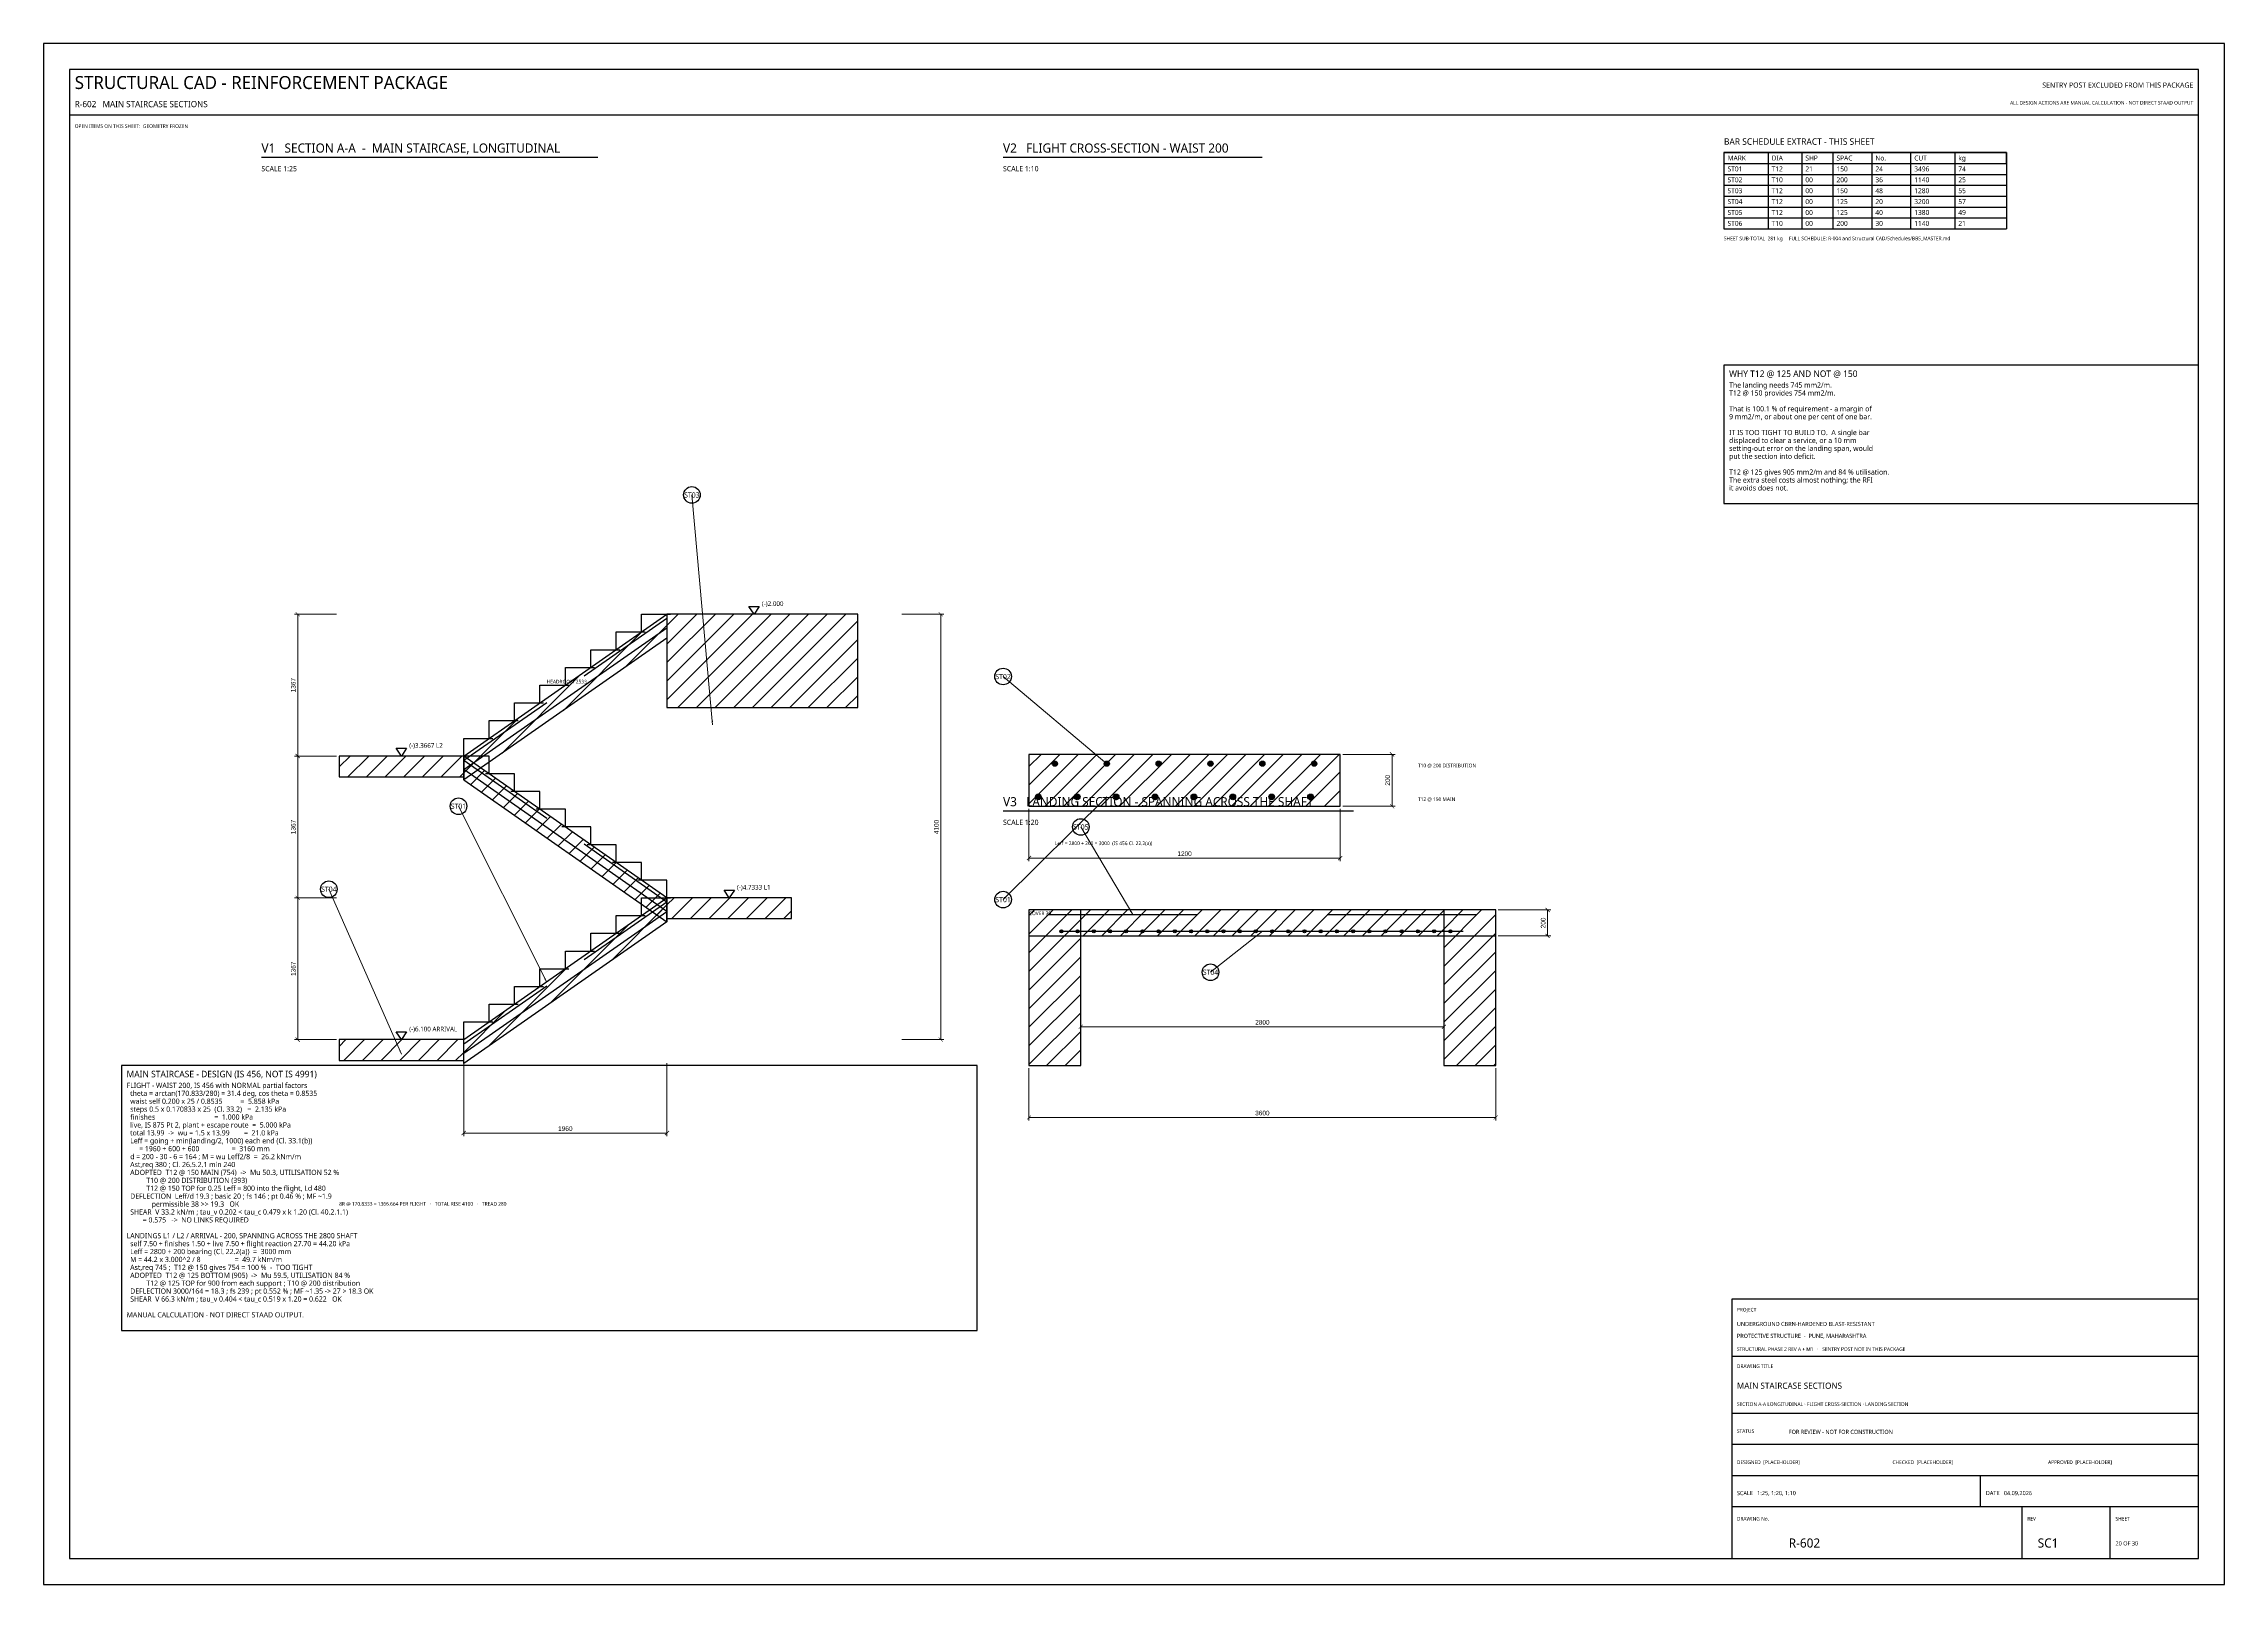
# Model space of a CAD drawing. Header units: millimetres. Extents: x 0 to 841, y 0 to 594.
import ezdxf
from ezdxf.enums import TextEntityAlignment as Align

# ---------------------------------------------------------------- set-up
doc = ezdxf.new("R2010")
doc.units = ezdxf.units.MM
for name, color, linetype in [('S-BLAST', 1, 'Continuous'), ('S-CALLOUT', 2, 'Continuous'), ('S-CONCRETE', 7, 'Continuous'), ('S-CONCRETE-THIN', 7, 'Continuous'), ('S-DIM', 4, 'Continuous'), ('S-HATCH', 8, 'Continuous'), ('S-LEVEL', 4, 'Continuous'), ('S-NOTE', 7, 'Continuous'), ('S-REBAR-DIST', 3, 'Continuous'), ('S-REBAR-MAIN', 1, 'Continuous'), ('S-REBAR-SEC', 4, 'Continuous'), ('S-TABLE', 7, 'Continuous'), ('S-TEXT', 7, 'Continuous'), ('S-TITLE', 7, 'Continuous')]:
    doc.layers.add(name, color=color, linetype=linetype)
doc.styles.add('OpenSans', font='OpenSans-Regular.ttf')
doc.dimstyles.new('SC-DIM', dxfattribs={"dimtxt": 1.8, "dimasz": 1.6, "dimexe": 1.2, "dimexo": 1, "dimgap": 0.8, "dimtad": 1, "dimdec": 0, "dimblk": 'ARCHTICK', "dimcen": 2.5, "dimclrd": 4, "dimclre": 4, "dimclrt": 4, "dimazin": 3, "dimtfac": 1, "dimtmove": 0, "dimatfit": 3, "dimlwd": 13, "dimlwe": 13})

# ---------------------------------------------------------------- blocks, each defined once
blk = doc.blocks.new('LEVELMK')
at = {"layer": 'S-LEVEL'}
blk.add_lwpolyline([(0, 0), (-2, 3), (2, 3), (0, 0)], close=True, dxfattribs=at)
blk = doc.blocks.new('_ARCHTICK')
at = {"color": 0, "linetype": 'BYBLOCK', "const_width": 0.15}
blk.add_lwpolyline([(-0.5, -0.5), (0.5, 0.5)], dxfattribs=at)
blk = doc.blocks.new('BARMARK')
at = {"layer": 'S-CALLOUT'}
blk.add_circle((0, 0), 3.2, dxfattribs=at)

msp = doc.modelspace()

# ---------------------------------------------------------------- hatches: boundary and pattern name
at = {"layer": 'S-HATCH'}
h = msp.add_hatch(dxfattribs=at)
h.set_pattern_fill('ANSI31', scale=1.6)
h.paths.add_polyline_path([(162, 319.333), (240.4, 374), (240.4, 364.8), (162, 310.133)])
h = msp.add_hatch(dxfattribs=at)
h.set_pattern_fill('ANSI31', scale=1.6)
h.paths.add_polyline_path([(240.4, 338), (314, 338), (314, 374), (240.4, 374)])
h = msp.add_hatch(dxfattribs=at)
h.set_pattern_fill('ANSI31', scale=1.6)
h.paths.add_polyline_path([(380, 300), (500, 300), (500, 320), (380, 320)])
h = msp.add_hatch(dxfattribs=at)
h.set_pattern_fill('ANSI31', scale=1.6)
h.paths.add_polyline_path([(114, 311.333), (162, 311.333), (162, 319.333), (114, 319.333)])
h = msp.add_hatch(dxfattribs=at)
h.set_pattern_fill('ANSI31', scale=1.6)
h.paths.add_polyline_path([(240.4, 264.667), (162, 319.333), (162, 310.133), (240.4, 255.467)])
h = msp.add_hatch(dxfattribs=at)
h.set_pattern_fill('ANSI31', scale=1.6)
h.paths.add_polyline_path([(162, 210), (240.4, 264.667), (240.4, 255.467), (162, 200.8)])
h = msp.add_hatch(dxfattribs=at)
h.set_pattern_fill('ANSI31', scale=1.6)
h.paths.add_polyline_path([(240.4, 256.667), (288.4, 256.667), (288.4, 264.667), (240.4, 264.667)])
h = msp.add_hatch(dxfattribs=at)
h.set_pattern_fill('ANSI31', scale=1.6)
h.paths.add_polyline_path([(380, 200), (400, 200), (400, 260), (380, 260)])
h = msp.add_hatch(dxfattribs=at)
h.set_pattern_fill('ANSI31', scale=1.6)
h.paths.add_polyline_path([(400, 250), (540, 250), (540, 260), (400, 260)])
h = msp.add_hatch(dxfattribs=at)
h.set_pattern_fill('ANSI31', scale=1.6)
h.paths.add_polyline_path([(540, 200), (560, 200), (560, 260), (540, 260)])
h = msp.add_hatch(dxfattribs=at)
h.set_pattern_fill('ANSI31', scale=1.6)
h.paths.add_polyline_path([(114, 202), (162, 202), (162, 210), (114, 210)])
at = {"layer": 'S-REBAR-DIST'}
for points in [[(391, 316.4), (390.924, 316.783), (390.707, 317.107), (390.383, 317.324), (390, 317.4), (389.617, 317.324), (389.293, 317.107), (389.076, 316.783), (389, 316.4), (389.076, 316.017), (389.293, 315.693), (389.617, 315.476), (390, 315.4), (390.383, 315.476), (390.707, 315.693), (390.924, 316.017)], [(411, 316.4), (410.924, 316.783), (410.707, 317.107), (410.383, 317.324), (410, 317.4), (409.617, 317.324), (409.293, 317.107), (409.076, 316.783), (409, 316.4), (409.076, 316.017), (409.293, 315.693), (409.617, 315.476), (410, 315.4), (410.383, 315.476), (410.707, 315.693), (410.924, 316.017)], [(431, 316.4), (430.924, 316.783), (430.707, 317.107), (430.383, 317.324), (430, 317.4), (429.617, 317.324), (429.293, 317.107), (429.076, 316.783), (429, 316.4), (429.076, 316.017), (429.293, 315.693), (429.617, 315.476), (430, 315.4), (430.383, 315.476), (430.707, 315.693), (430.924, 316.017)], [(451, 316.4), (450.924, 316.783), (450.707, 317.107), (450.383, 317.324), (450, 317.4), (449.617, 317.324), (449.293, 317.107), (449.076, 316.783), (449, 316.4), (449.076, 316.017), (449.293, 315.693), (449.617, 315.476), (450, 315.4), (450.383, 315.476), (450.707, 315.693), (450.924, 316.017)], [(471, 316.4), (470.924, 316.783), (470.707, 317.107), (470.383, 317.324), (470, 317.4), (469.617, 317.324), (469.293, 317.107), (469.076, 316.783), (469, 316.4), (469.076, 316.017), (469.293, 315.693), (469.617, 315.476), (470, 315.4), (470.383, 315.476), (470.707, 315.693), (470.924, 316.017)], [(491, 316.4), (490.924, 316.783), (490.707, 317.107), (490.383, 317.324), (490, 317.4), (489.617, 317.324), (489.293, 317.107), (489.076, 316.783), (489, 316.4), (489.076, 316.017), (489.293, 315.693), (489.617, 315.476), (490, 315.4), (490.383, 315.476), (490.707, 315.693), (490.924, 316.017)]]:
    msp.add_hatch(color=3, dxfattribs=at).paths.add_polyline_path(points)
at = {"layer": 'S-REBAR-MAIN'}
for points in [[(384.7, 303.6), (384.616, 304.021), (384.378, 304.378), (384.021, 304.616), (383.6, 304.7), (383.179, 304.616), (382.822, 304.378), (382.584, 304.021), (382.5, 303.6), (382.584, 303.179), (382.822, 302.822), (383.179, 302.584), (383.6, 302.5), (384.021, 302.584), (384.378, 302.822), (384.616, 303.179)], [(399.7, 303.6), (399.616, 304.021), (399.378, 304.378), (399.021, 304.616), (398.6, 304.7), (398.179, 304.616), (397.822, 304.378), (397.584, 304.021), (397.5, 303.6), (397.584, 303.179), (397.822, 302.822), (398.179, 302.584), (398.6, 302.5), (399.021, 302.584), (399.378, 302.822), (399.616, 303.179)], [(414.7, 303.6), (414.616, 304.021), (414.378, 304.378), (414.021, 304.616), (413.6, 304.7), (413.179, 304.616), (412.822, 304.378), (412.584, 304.021), (412.5, 303.6), (412.584, 303.179), (412.822, 302.822), (413.179, 302.584), (413.6, 302.5), (414.021, 302.584), (414.378, 302.822), (414.616, 303.179)], [(429.7, 303.6), (429.616, 304.021), (429.378, 304.378), (429.021, 304.616), (428.6, 304.7), (428.179, 304.616), (427.822, 304.378), (427.584, 304.021), (427.5, 303.6), (427.584, 303.179), (427.822, 302.822), (428.179, 302.584), (428.6, 302.5), (429.021, 302.584), (429.378, 302.822), (429.616, 303.179)], [(444.7, 303.6), (444.616, 304.021), (444.378, 304.378), (444.021, 304.616), (443.6, 304.7), (443.179, 304.616), (442.822, 304.378), (442.584, 304.021), (442.5, 303.6), (442.584, 303.179), (442.822, 302.822), (443.179, 302.584), (443.6, 302.5), (444.021, 302.584), (444.378, 302.822), (444.616, 303.179)], [(459.7, 303.6), (459.616, 304.021), (459.378, 304.378), (459.021, 304.616), (458.6, 304.7), (458.179, 304.616), (457.822, 304.378), (457.584, 304.021), (457.5, 303.6), (457.584, 303.179), (457.822, 302.822), (458.179, 302.584), (458.6, 302.5), (459.021, 302.584), (459.378, 302.822), (459.616, 303.179)], [(474.7, 303.6), (474.616, 304.021), (474.378, 304.378), (474.021, 304.616), (473.6, 304.7), (473.179, 304.616), (472.822, 304.378), (472.584, 304.021), (472.5, 303.6), (472.584, 303.179), (472.822, 302.822), (473.179, 302.584), (473.6, 302.5), (474.021, 302.584), (474.378, 302.822), (474.616, 303.179)], [(489.7, 303.6), (489.616, 304.021), (489.378, 304.378), (489.021, 304.616), (488.6, 304.7), (488.179, 304.616), (487.822, 304.378), (487.584, 304.021), (487.5, 303.6), (487.584, 303.179), (487.822, 302.822), (488.179, 302.584), (488.6, 302.5), (489.021, 302.584), (489.378, 302.822), (489.616, 303.179)], [(393.1, 251.8), (393.054, 252.03), (392.924, 252.224), (392.73, 252.354), (392.5, 252.4), (392.27, 252.354), (392.076, 252.224), (391.946, 252.03), (391.9, 251.8), (391.946, 251.57), (392.076, 251.376), (392.27, 251.246), (392.5, 251.2), (392.73, 251.246), (392.924, 251.376), (393.054, 251.57)], [(399.35, 251.8), (399.304, 252.03), (399.174, 252.224), (398.98, 252.354), (398.75, 252.4), (398.52, 252.354), (398.326, 252.224), (398.196, 252.03), (398.15, 251.8), (398.196, 251.57), (398.326, 251.376), (398.52, 251.246), (398.75, 251.2), (398.98, 251.246), (399.174, 251.376), (399.304, 251.57)], [(405.6, 251.8), (405.554, 252.03), (405.424, 252.224), (405.23, 252.354), (405, 252.4), (404.77, 252.354), (404.576, 252.224), (404.446, 252.03), (404.4, 251.8), (404.446, 251.57), (404.576, 251.376), (404.77, 251.246), (405, 251.2), (405.23, 251.246), (405.424, 251.376), (405.554, 251.57)], [(411.85, 251.8), (411.804, 252.03), (411.674, 252.224), (411.48, 252.354), (411.25, 252.4), (411.02, 252.354), (410.826, 252.224), (410.696, 252.03), (410.65, 251.8), (410.696, 251.57), (410.826, 251.376), (411.02, 251.246), (411.25, 251.2), (411.48, 251.246), (411.674, 251.376), (411.804, 251.57)], [(418.1, 251.8), (418.054, 252.03), (417.924, 252.224), (417.73, 252.354), (417.5, 252.4), (417.27, 252.354), (417.076, 252.224), (416.946, 252.03), (416.9, 251.8), (416.946, 251.57), (417.076, 251.376), (417.27, 251.246), (417.5, 251.2), (417.73, 251.246), (417.924, 251.376), (418.054, 251.57)], [(424.35, 251.8), (424.304, 252.03), (424.174, 252.224), (423.98, 252.354), (423.75, 252.4), (423.52, 252.354), (423.326, 252.224), (423.196, 252.03), (423.15, 251.8), (423.196, 251.57), (423.326, 251.376), (423.52, 251.246), (423.75, 251.2), (423.98, 251.246), (424.174, 251.376), (424.304, 251.57)], [(430.6, 251.8), (430.554, 252.03), (430.424, 252.224), (430.23, 252.354), (430, 252.4), (429.77, 252.354), (429.576, 252.224), (429.446, 252.03), (429.4, 251.8), (429.446, 251.57), (429.576, 251.376), (429.77, 251.246), (430, 251.2), (430.23, 251.246), (430.424, 251.376), (430.554, 251.57)], [(436.85, 251.8), (436.804, 252.03), (436.674, 252.224), (436.48, 252.354), (436.25, 252.4), (436.02, 252.354), (435.826, 252.224), (435.696, 252.03), (435.65, 251.8), (435.696, 251.57), (435.826, 251.376), (436.02, 251.246), (436.25, 251.2), (436.48, 251.246), (436.674, 251.376), (436.804, 251.57)], [(443.1, 251.8), (443.054, 252.03), (442.924, 252.224), (442.73, 252.354), (442.5, 252.4), (442.27, 252.354), (442.076, 252.224), (441.946, 252.03), (441.9, 251.8), (441.946, 251.57), (442.076, 251.376), (442.27, 251.246), (442.5, 251.2), (442.73, 251.246), (442.924, 251.376), (443.054, 251.57)], [(449.35, 251.8), (449.304, 252.03), (449.174, 252.224), (448.98, 252.354), (448.75, 252.4), (448.52, 252.354), (448.326, 252.224), (448.196, 252.03), (448.15, 251.8), (448.196, 251.57), (448.326, 251.376), (448.52, 251.246), (448.75, 251.2), (448.98, 251.246), (449.174, 251.376), (449.304, 251.57)], [(455.6, 251.8), (455.554, 252.03), (455.424, 252.224), (455.23, 252.354), (455, 252.4), (454.77, 252.354), (454.576, 252.224), (454.446, 252.03), (454.4, 251.8), (454.446, 251.57), (454.576, 251.376), (454.77, 251.246), (455, 251.2), (455.23, 251.246), (455.424, 251.376), (455.554, 251.57)], [(461.85, 251.8), (461.804, 252.03), (461.674, 252.224), (461.48, 252.354), (461.25, 252.4), (461.02, 252.354), (460.826, 252.224), (460.696, 252.03), (460.65, 251.8), (460.696, 251.57), (460.826, 251.376), (461.02, 251.246), (461.25, 251.2), (461.48, 251.246), (461.674, 251.376), (461.804, 251.57)], [(468.1, 251.8), (468.054, 252.03), (467.924, 252.224), (467.73, 252.354), (467.5, 252.4), (467.27, 252.354), (467.076, 252.224), (466.946, 252.03), (466.9, 251.8), (466.946, 251.57), (467.076, 251.376), (467.27, 251.246), (467.5, 251.2), (467.73, 251.246), (467.924, 251.376), (468.054, 251.57)], [(474.35, 251.8), (474.304, 252.03), (474.174, 252.224), (473.98, 252.354), (473.75, 252.4), (473.52, 252.354), (473.326, 252.224), (473.196, 252.03), (473.15, 251.8), (473.196, 251.57), (473.326, 251.376), (473.52, 251.246), (473.75, 251.2), (473.98, 251.246), (474.174, 251.376), (474.304, 251.57)], [(480.6, 251.8), (480.554, 252.03), (480.424, 252.224), (480.23, 252.354), (480, 252.4), (479.77, 252.354), (479.576, 252.224), (479.446, 252.03), (479.4, 251.8), (479.446, 251.57), (479.576, 251.376), (479.77, 251.246), (480, 251.2), (480.23, 251.246), (480.424, 251.376), (480.554, 251.57)], [(486.85, 251.8), (486.804, 252.03), (486.674, 252.224), (486.48, 252.354), (486.25, 252.4), (486.02, 252.354), (485.826, 252.224), (485.696, 252.03), (485.65, 251.8), (485.696, 251.57), (485.826, 251.376), (486.02, 251.246), (486.25, 251.2), (486.48, 251.246), (486.674, 251.376), (486.804, 251.57)], [(493.1, 251.8), (493.054, 252.03), (492.924, 252.224), (492.73, 252.354), (492.5, 252.4), (492.27, 252.354), (492.076, 252.224), (491.946, 252.03), (491.9, 251.8), (491.946, 251.57), (492.076, 251.376), (492.27, 251.246), (492.5, 251.2), (492.73, 251.246), (492.924, 251.376), (493.054, 251.57)], [(499.35, 251.8), (499.304, 252.03), (499.174, 252.224), (498.98, 252.354), (498.75, 252.4), (498.52, 252.354), (498.326, 252.224), (498.196, 252.03), (498.15, 251.8), (498.196, 251.57), (498.326, 251.376), (498.52, 251.246), (498.75, 251.2), (498.98, 251.246), (499.174, 251.376), (499.304, 251.57)], [(505.6, 251.8), (505.554, 252.03), (505.424, 252.224), (505.23, 252.354), (505, 252.4), (504.77, 252.354), (504.576, 252.224), (504.446, 252.03), (504.4, 251.8), (504.446, 251.57), (504.576, 251.376), (504.77, 251.246), (505, 251.2), (505.23, 251.246), (505.424, 251.376), (505.554, 251.57)], [(511.85, 251.8), (511.804, 252.03), (511.674, 252.224), (511.48, 252.354), (511.25, 252.4), (511.02, 252.354), (510.826, 252.224), (510.696, 252.03), (510.65, 251.8), (510.696, 251.57), (510.826, 251.376), (511.02, 251.246), (511.25, 251.2), (511.48, 251.246), (511.674, 251.376), (511.804, 251.57)], [(518.1, 251.8), (518.054, 252.03), (517.924, 252.224), (517.73, 252.354), (517.5, 252.4), (517.27, 252.354), (517.076, 252.224), (516.946, 252.03), (516.9, 251.8), (516.946, 251.57), (517.076, 251.376), (517.27, 251.246), (517.5, 251.2), (517.73, 251.246), (517.924, 251.376), (518.054, 251.57)], [(524.35, 251.8), (524.304, 252.03), (524.174, 252.224), (523.98, 252.354), (523.75, 252.4), (523.52, 252.354), (523.326, 252.224), (523.196, 252.03), (523.15, 251.8), (523.196, 251.57), (523.326, 251.376), (523.52, 251.246), (523.75, 251.2), (523.98, 251.246), (524.174, 251.376), (524.304, 251.57)], [(530.6, 251.8), (530.554, 252.03), (530.424, 252.224), (530.23, 252.354), (530, 252.4), (529.77, 252.354), (529.576, 252.224), (529.446, 252.03), (529.4, 251.8), (529.446, 251.57), (529.576, 251.376), (529.77, 251.246), (530, 251.2), (530.23, 251.246), (530.424, 251.376), (530.554, 251.57)], [(536.85, 251.8), (536.804, 252.03), (536.674, 252.224), (536.48, 252.354), (536.25, 252.4), (536.02, 252.354), (535.826, 252.224), (535.696, 252.03), (535.65, 251.8), (535.696, 251.57), (535.826, 251.376), (536.02, 251.246), (536.25, 251.2), (536.48, 251.246), (536.674, 251.376), (536.804, 251.57)], [(543.1, 251.8), (543.054, 252.03), (542.924, 252.224), (542.73, 252.354), (542.5, 252.4), (542.27, 252.354), (542.076, 252.224), (541.946, 252.03), (541.9, 251.8), (541.946, 251.57), (542.076, 251.376), (542.27, 251.246), (542.5, 251.2), (542.73, 251.246), (542.924, 251.376), (543.054, 251.57)]]:
    msp.add_hatch(color=1, dxfattribs=at).paths.add_polyline_path(points)

# ---------------------------------------------------------------- linework, layer by layer
at = {"layer": 'S-CONCRETE'}
for points in [[(162, 319.333), (240.4, 374), (240.4, 364.8), (162, 310.133)], [(240.4, 338), (314, 338), (314, 374), (240.4, 374)], [(380, 300), (500, 300), (500, 320), (380, 320)], [(114, 311.333), (162, 311.333), (162, 319.333), (114, 319.333)], [(240.4, 264.667), (162, 319.333), (162, 310.133), (240.4, 255.467)], [(162, 210), (240.4, 264.667), (240.4, 255.467), (162, 200.8)], [(240.4, 256.667), (288.4, 256.667), (288.4, 264.667), (240.4, 264.667)], [(380, 200), (400, 200), (400, 260), (380, 260)], [(380, 250), (560, 250), (560, 260), (380, 260)], [(540, 200), (560, 200), (560, 260), (540, 260)], [(114, 202), (162, 202), (162, 210), (114, 210)]]:
    msp.add_lwpolyline(points, close=True, dxfattribs=at)
at = {"layer": 'S-CONCRETE-THIN'}
for p, q in [((230.6, 367.167), (230.6, 374)), ((230.6, 374), (241.8, 374)), ((220.8, 360.333), (220.8, 367.167)), ((220.8, 367.167), (232, 367.167)), ((201.2, 346.667), (201.2, 353.5)), ((201.2, 353.5), (212.4, 353.5)), ((211, 353.5), (211, 360.333)), ((211, 360.333), (222.2, 360.333)), ((191.4, 339.833), (191.4, 346.667)), ((191.4, 346.667), (202.6, 346.667)), ((181.6, 333), (181.6, 339.833)), ((181.6, 339.833), (192.8, 339.833)), ((171.8, 326.166), (171.8, 333)), ((171.8, 333), (183, 333)), ((162, 319.333), (162, 326.166)), ((162, 326.166), (173.2, 326.166)), ((171.8, 319.333), (160.6, 319.333)), ((181.6, 312.5), (170.4, 312.5)), ((171.8, 312.5), (171.8, 319.333)), ((181.6, 305.666), (181.6, 312.5)), ((191.4, 305.666), (180.2, 305.666)), ((191.4, 298.833), (191.4, 305.666)), ((201.2, 298.833), (190, 298.833)), ((201.2, 292), (201.2, 298.833)), ((211, 292), (199.8, 292)), ((211, 285.167), (211, 292)), ((220.8, 285.167), (209.6, 285.167)), ((230.6, 278.333), (219.4, 278.333)), ((220.8, 278.333), (220.8, 285.167)), ((230.6, 271.5), (230.6, 278.333)), ((240.4, 271.5), (229.2, 271.5)), ((240.4, 264.667), (240.4, 271.5)), ((230.6, 257.833), (230.6, 264.667)), ((230.6, 264.667), (241.8, 264.667)), ((220.8, 251), (220.8, 257.833)), ((220.8, 257.833), (232, 257.833)), ((201.2, 237.333), (201.2, 244.167)), ((201.2, 244.167), (212.4, 244.167)), ((211, 244.167), (211, 251)), ((211, 251), (222.2, 251)), ((191.4, 230.5), (191.4, 237.333)), ((191.4, 237.333), (202.6, 237.333)), ((181.6, 223.667), (181.6, 230.5)), ((181.6, 230.5), (192.8, 230.5)), ((171.8, 216.833), (171.8, 223.667)), ((171.8, 223.667), (183, 223.667)), ((162, 210), (162, 216.833)), ((162, 216.833), (173.2, 216.833))]:
    msp.add_line(p, q, dxfattribs=at)
at = {"layer": 'S-REBAR-DIST'}
for centre in [(390, 316.4), (410, 316.4), (430, 316.4), (450, 316.4), (470, 316.4), (490, 316.4)]:
    msp.add_circle(centre, 1, dxfattribs=at)
at = {"layer": 'S-REBAR-MAIN'}
for points in [[(162, 314.133), (240.4, 368.8)], [(240.4, 259.467), (162, 314.133)], [(162, 204.8), (240.4, 259.467)], [(392.5, 251.8), (547.5, 251.8)]]:
    msp.add_lwpolyline(points, dxfattribs=at)
for centre, radius in [((383.6, 303.6), 1.1), ((398.6, 303.6), 1.1), ((413.6, 303.6), 1.1), ((428.6, 303.6), 1.1), ((443.6, 303.6), 1.1), ((458.6, 303.6), 1.1), ((473.6, 303.6), 1.1), ((488.6, 303.6), 1.1), ((392.5, 251.8), 0.6), ((398.75, 251.8), 0.6), ((405, 251.8), 0.6), ((411.25, 251.8), 0.6), ((417.5, 251.8), 0.6), ((423.75, 251.8), 0.6), ((430, 251.8), 0.6), ((436.25, 251.8), 0.6), ((442.5, 251.8), 0.6), ((448.75, 251.8), 0.6), ((455, 251.8), 0.6), ((461.25, 251.8), 0.6), ((467.5, 251.8), 0.6), ((473.75, 251.8), 0.6), ((480, 251.8), 0.6), ((486.25, 251.8), 0.6), ((492.5, 251.8), 0.6), ((498.75, 251.8), 0.6), ((505, 251.8), 0.6), ((511.25, 251.8), 0.6), ((517.5, 251.8), 0.6), ((523.75, 251.8), 0.6), ((530, 251.8), 0.6), ((536.25, 251.8), 0.6), ((542.5, 251.8), 0.6)]:
    msp.add_circle(centre, radius, dxfattribs=at)
at = {"layer": 'S-REBAR-SEC'}
for points in [[(240.4, 372.4), (208.4, 350.087)], [(162, 317.733), (194, 340.046)], [(162, 317.733), (194, 295.42)], [(240.4, 263.067), (208.4, 285.379)], [(240.4, 263.067), (208.4, 240.754)], [(387.5, 258.2), (445, 258.2)], [(495, 258.2), (552.5, 258.2)], [(162, 208.4), (194, 230.713)]]:
    msp.add_lwpolyline(points, dxfattribs=at)
at = {"layer": 'S-TABLE'}
for p, q in [((648, 552), (757, 552)), ((648, 552), (648, 522.6)), ((665, 552), (665, 522.6)), ((678, 552), (678, 522.6)), ((690, 552), (690, 522.6)), ((705, 552), (705, 522.6)), ((720, 552), (720, 522.6)), ((737, 552), (737, 522.6)), ((757, 552), (757, 522.6)), ((648, 543.6), (757, 543.6)), ((648, 539.4), (757, 539.4)), ((648, 535.2), (757, 535.2)), ((648, 531), (757, 531)), ((648, 526.8), (757, 526.8)), ((648, 522.6), (757, 522.6))]:
    msp.add_line(p, q, dxfattribs=at)
msp.add_lwpolyline([(648, 547.8), (757, 547.8), (757, 552), (648, 552)], close=True, dxfattribs=at)
at = {"layer": 'S-TITLE'}
for p, q in [((10, 566.5), (831, 566.5)), ((84, 550.2), (213.772, 550.2)), ((370, 550.2), (469.908, 550.2)), ((370, 298.2), (505.131, 298.2)), ((651, 88), (831, 88)), ((651, 66), (831, 66)), ((651, 54), (831, 54)), ((651, 42), (831, 42)), ((747, 30), (747, 42)), ((651, 30), (831, 30)), ((763, 10), (763, 30)), ((797, 10), (797, 30))]:
    msp.add_line(p, q, dxfattribs=at)
for points in [[(0, 0), (841, 0), (841, 594), (0, 594)], [(10, 10), (831, 10), (831, 584), (10, 584)], [(648, 416.675), (831, 416.675), (831, 470), (648, 470)], [(30, 97.875), (360, 97.875), (360, 200), (30, 200)], [(651, 10), (831, 10), (831, 110), (651, 110)]]:
    msp.add_lwpolyline(points, close=True, dxfattribs=at)

# ---------------------------------------------------------------- block references
at = {"layer": 'S-CALLOUT'}
for p in [(250, 420), (370, 350), (160, 300), (400, 292), (110, 268), (370, 264), (450, 236)]:
    msp.add_blockref('BARMARK', p, dxfattribs=at)
at = {"layer": 'S-LEVEL'}
for p in [(274, 374), (138, 319.333), (264.4, 264.667), (138, 210)]:
    msp.add_blockref('LEVELMK', p, dxfattribs=at)

# ---------------------------------------------------------------- texts
at = {"layer": 'S-BLAST', "style": 'OpenSans'}
for s, height, p in [('ALL DESIGN ACTIONS ARE MANUAL CALCULATION - NOT DIRECT STAAD OUTPUT', 1.4, (829, 570.5)), ('SENTRY POST EXCLUDED FROM THIS PACKAGE', 2, (829, 577))]:
    msp.add_text(s, height=height, dxfattribs=at).set_placement(p, align=Align.RIGHT)
for s, height, p in [('OPEN ITEMS ON THIS SHEET:  GEOMETRY FROZEN', 1.4, (12, 561.5)), ('FOR REVIEW - NOT FOR CONSTRUCTION', 1.6, (673, 58))]:
    msp.add_text(s, height=height, dxfattribs=at).set_placement(p)
at = {"layer": 'S-CALLOUT', "style": 'OpenSans'}
for s, p in [('ST03', (250, 420)), ('ST02', (370, 350)), ('ST01', (160, 300)), ('ST05', (400, 292)), ('ST04', (110, 268)), ('ST01', (370, 264)), ('ST04', (450, 236))]:
    msp.add_text(s, height=2, dxfattribs=at).set_placement(p, align=Align.MIDDLE_CENTER)
at = {"layer": 'S-LEVEL', "style": 'OpenSans'}
for s, p in [('(-)2.000', (277, 377.2)), ('(-)3.3667 L2', (141, 322.533)), ('(-)4.7333 L1', (267.4, 267.867)), ('(-)6.100 ARRIVAL', (141, 213.2))]:
    msp.add_text(s, height=1.8, dxfattribs=at).set_placement(p)
at = {"layer": 'S-NOTE', "style": 'OpenSans'}
for s, p in [('The landing needs 745 mm2/m.', (650, 461.375)), ('T12 @ 150 provides 754 mm2/m.', (650, 458.325)), ('That is 100.1 % of requirement - a margin of', (650, 452.225)), ('9 mm2/m, or about one per cent of one bar.', (650, 449.175)), ('IT IS TOO TIGHT TO BUILD TO.  A single bar', (650, 443.075)), ('setting-out error on the landing span, would', (650, 436.975)), ('displaced to clear a service, or a 10 mm', (650, 440.025)), ('T12 @ 125 gives 905 mm2/m and 84 % utilisation.', (650, 427.825)), ('put the section into deficit.', (650, 433.925)), ('The extra steel costs almost nothing; the RFI', (650, 424.775)), ('it avoids does not.', (650, 421.725)), ('FLIGHT - WAIST 200, IS 456 with NORMAL partial factors', (32, 191.375)), ('  waist self 0.200 x 25 / 0.8535          =  5.858 kPa', (32, 185.275)), ('  theta = arctan(170.833/280) = 31.4 deg, cos theta = 0.8535', (32, 188.325)), ('  finishes                                 =  1.000 kPa', (32, 179.175)), ('  steps 0.5 x 0.170833 x 25  (Cl. 33.2)   =  2.135 kPa', (32, 182.225)), ('  live, IS 875 Pt 2, plant + escape route  =  5.000 kPa', (32, 176.125)), ('  total 13.99  ->  wu = 1.5 x 13.99        =  21.0 kPa', (32, 173.075)), ('  Leff = going + min(landing/2, 1000) each end (Cl. 33.1(b))', (32, 170.025)), ('       = 1960 + 600 + 600                  =  3160 mm', (32, 166.975)), ('  Ast,req 380 ; Cl. 26.5.2.1 min 240', (32, 160.875)), ('  ADOPTED  T12 @ 150 MAIN (754)  ->  Mu 50.3, UTILISATION 52 %', (32, 157.825)), ('  d = 200 - 30 - 6 = 164 ; M = wu Leff2/8  =  26.2 kNm/m', (32, 163.925)), ('           T10 @ 200 DISTRIBUTION (393)', (32, 154.775)), ('           T12 @ 150 TOP for 0.25 Leff = 800 into the flight, Ld 480', (32, 151.725)), ('  SHEAR  V 33.2 kN/m ; tau_v 0.202 < tau_c 0.479 x k 1.20 (Cl. 40.2.1.1)', (32, 142.575)), ('  DEFLECTION  Leff/d 19.3 ; basic 20 ; fs 146 ; pt 0.46 % ; MF ~1.9', (32, 148.675)), ('              permissible 38 >> 19.3   OK', (32, 145.625)), ('LANDINGS L1 / L2 / ARRIVAL - 200, SPANNING ACROSS THE 2800 SHAFT', (32, 133.425)), ('         = 0.575   ->  NO LINKS REQUIRED', (32, 139.525)), ('  self 7.50 + finishes 1.50 + live 7.50 + flight reaction 27.70 = 44.20 kPa', (32, 130.375)), ('  Leff = 2800 + 200 bearing (Cl. 22.2(a))  =  3000 mm', (32, 127.325)), ('  M = 44.2 x 3.000^2 / 8                   =  49.7 kNm/m', (32, 124.275)), ('  Ast,req 745 ;  T12 @ 150 gives 754 = 100 %  -  TOO TIGHT', (32, 121.225)), ('  ADOPTED  T12 @ 125 BOTTOM (905)  ->  Mu 59.5, UTILISATION 84 %', (32, 118.175)), ('  SHEAR  V 66.3 kN/m ; tau_v 0.404 < tau_c 0.519 x 1.20 = 0.622   OK', (32, 109.025)), ('  DEFLECTION 3000/164 = 18.3 ; fs 239 ; pt 0.552 % ; MF ~1.35 -> 27 > 18.3 OK', (32, 112.075)), ('           T12 @ 125 TOP for 900 from each support ; T10 @ 200 distribution', (32, 115.125)), ('MANUAL CALCULATION - NOT DIRECT STAAD OUTPUT.', (32, 102.925))]:
    msp.add_text(s, height=2, dxfattribs=at).set_placement(p)
at = {"layer": 'S-TABLE', "style": 'OpenSans'}
for s, height, p in [('ST01', 1.9091, (649.4, 544.745)), ('MARK', 1.9091, (649.4, 548.945)), ('T12', 1.9091, (666.4, 544.745)), ('DIA', 1.9091, (666.4, 548.945)), ('21', 1.9091, (679.4, 544.745)), ('SHP', 1.9091, (679.4, 548.945)), ('SPAC', 1.9091, (691.4, 548.945)), ('150', 1.9091, (691.4, 544.745)), ('24', 1.9091, (706.4, 544.745)), ('No.', 1.9091, (706.4, 548.945)), ('3496', 1.9091, (721.4, 544.745)), ('CUT', 1.9091, (721.4, 548.945)), ('74', 1.9091, (738.4, 544.745)), ('kg', 1.9091, (738.4, 548.945)), ('ST02', 1.9091, (649.4, 540.545)), ('ST03', 1.9091, (649.4, 536.345)), ('T10', 1.9091, (666.4, 540.545)), ('T12', 1.9091, (666.4, 536.345)), ('00', 1.9091, (679.4, 540.545)), ('00', 1.9091, (679.4, 536.345)), ('200', 1.9091, (691.4, 540.545)), ('150', 1.9091, (691.4, 536.345)), ('48', 1.9091, (706.4, 536.345)), ('36', 1.9091, (706.4, 540.545)), ('1140', 1.9091, (721.4, 540.545)), ('1280', 1.9091, (721.4, 536.345)), ('25', 1.9091, (738.4, 540.545)), ('55', 1.9091, (738.4, 536.345)), ('ST04', 1.9091, (649.4, 532.145)), ('ST05', 1.9091, (649.4, 527.945)), ('T12', 1.9091, (666.4, 532.145)), ('T12', 1.9091, (666.4, 527.945)), ('00', 1.9091, (679.4, 532.145)), ('00', 1.9091, (679.4, 527.945)), ('125', 1.9091, (691.4, 532.145)), ('125', 1.9091, (691.4, 527.945)), ('40', 1.9091, (706.4, 527.945)), ('20', 1.9091, (706.4, 532.145)), ('3200', 1.9091, (721.4, 532.145)), ('1380', 1.9091, (721.4, 527.945)), ('49', 1.9091, (738.4, 527.945)), ('57', 1.9091, (738.4, 532.145)), ('ST06', 1.9091, (649.4, 523.745)), ('T10', 1.9091, (666.4, 523.745)), ('00', 1.9091, (679.4, 523.745)), ('200', 1.9091, (691.4, 523.745)), ('30', 1.9091, (706.4, 523.745)), ('1140', 1.9091, (721.4, 523.745)), ('21', 1.9091, (738.4, 523.745)), ('SHEET SUB-TOTAL  281 kg     FULL SCHEDULE: R-004 and Structural CAD/Schedules/BBS_MASTER.md', 1.4, (648, 518.2))]:
    msp.add_text(s, height=height, dxfattribs=at).set_placement(p)
at = {"layer": 'S-TEXT', "style": 'OpenSans'}
for s, height, p in [('SCALE 1:25', 2, (84, 544.8)), ('SCALE 1:10', 2, (370, 544.8)), ('HEADROOM 2533', 1.4, (194, 347.333)), ('T10 @ 200 DISTRIBUTION', 1.4, (530, 315)), ('T12 @ 150 MAIN', 1.4, (530, 302)), ('SCALE 1:20', 2, (370, 292.8)), ('Leff = 2800 + 200 = 3000  (IS 456 Cl. 22.2(a))', 1.4, (390, 285)), ('COVER 30', 1.4, (380, 258)), ('8R @ 170.8333 = 1366.664 PER FLIGHT   ·   TOTAL RISE 4100   ·   TREAD 280', 1.4, (114, 146))]:
    msp.add_text(s, height=height, dxfattribs=at).set_placement(p)
at = {"layer": 'S-TITLE', "style": 'OpenSans'}
for s, height, p in [('STRUCTURAL CAD - REINFORCEMENT PACKAGE', 5, (12, 576.5)), ('R-602   MAIN STAIRCASE SECTIONS', 2.4, (12, 569.5)), ('V1   SECTION A-A  -  MAIN STAIRCASE, LONGITUDINAL', 3.5, (84, 552)), ('V2   FLIGHT CROSS-SECTION - WAIST 200', 3.5, (370, 552)), ('BAR SCHEDULE EXTRACT - THIS SHEET', 2.5, (648, 555)), ('WHY T12 @ 125 AND NOT @ 150', 2.5, (650, 465.5)), ('V3   LANDING SECTION - SPANNING ACROSS THE SHAFT', 3.5, (370, 300)), ('MAIN STAIRCASE - DESIGN (IS 456, NOT IS 4991)', 2.5, (32, 195.5)), ('PROJECT', 1.4, (653, 105.2)), ('UNDERGROUND CBRN-HARDENED BLAST-RESISTANT', 1.6, (653, 99.6)), ('PROTECTIVE STRUCTURE  -  PUNE, MAHARASHTRA', 1.6, (653, 95)), ('STRUCTURAL PHASE 2 REV A + M1   ·   SENTRY POST NOT IN THIS PACKAGE', 1.4, (653, 90)), ('DRAWING TITLE', 1.4, (653, 83.4)), ('MAIN STAIRCASE SECTIONS', 2.4, (653, 75.4)), ('SECTION A-A LONGITUDINAL · FLIGHT CROSS-SECTION · LANDING SECTION', 1.4, (653, 68.8)), ('STATUS', 1.4, (653, 58.4)), ('DESIGNED  [PLACEHOLDER]', 1.4, (653, 46.4)), ('CHECKED  [PLACEHOLDER]', 1.4, (713, 46.4)), ('APPROVED  [PLACEHOLDER]', 1.4, (773, 46.4)), ('SCALE   1:25, 1:20, 1:10', 1.6, (653, 34.4)), ('DATE   04.09.2026', 1.6, (749, 34.4)), ('DRAWING No.', 1.4, (653, 24.6)), ('REV', 1.4, (765, 24.6)), ('SHEET', 1.4, (799, 24.6)), ('R-602', 3.5, (673, 14.2)), ('SC1', 3.5, (769, 14.2)), ('20 OF 30', 1.6, (799, 15))]:
    msp.add_text(s, height=height, dxfattribs=at).set_placement(p)

# ---------------------------------------------------------------- dimensions: what is measured, and where the dimension line sits
at = {"layer": 'S-DIM'}
for base, p1, p2, override in [((98, 319.333), (114, 319.333), (114, 374), {"dimlfac": 25}), ((346, 210), (330, 210), (330, 374), {"dimlfac": 25}), ((98, 264.667), (114, 264.667), (114, 319.333), {"dimlfac": 25}), ((520, 300), (500, 300), (500, 320), {"dimlfac": 10}), ((98, 210), (114, 210), (114, 264.667), {"dimlfac": 25}), ((580, 250), (560, 250), (560, 260), {"dimlfac": 20})]:
    msp.add_linear_dim(base=base, p1=p1, p2=p2, angle=90, dimstyle='SC-DIM', override=override, dxfattribs=at).render()
for base, p1, p2, override in [((380, 280), (380, 300), (500, 300), {"dimlfac": 10}), ((400, 215), (400, 250), (540, 250), {"dimlfac": 20}), ((162, 174), (162, 202), (240.4, 202), {"dimlfac": 25}), ((380, 180), (380, 200), (560, 200), {"dimlfac": 20})]:
    msp.add_linear_dim(base=base, p1=p1, p2=p2, dimstyle='SC-DIM', override=override, dxfattribs=at).render()

# ---------------------------------------------------------------- leaders
at = {"layer": 'S-CALLOUT'}
for points in [[(258, 331.333), (250, 420)], [(410, 316.4), (370, 350)], [(410, 303.6), (370, 264)], [(194, 232.133), (160, 300)], [(420, 258.2), (400, 292)], [(138, 204.4), (110, 268)], [(470, 251.8), (450, 236)]]:
    msp.add_leader(points, dimstyle='SC-DIM', dxfattribs=at)

doc.saveas('drawing.dxf')
